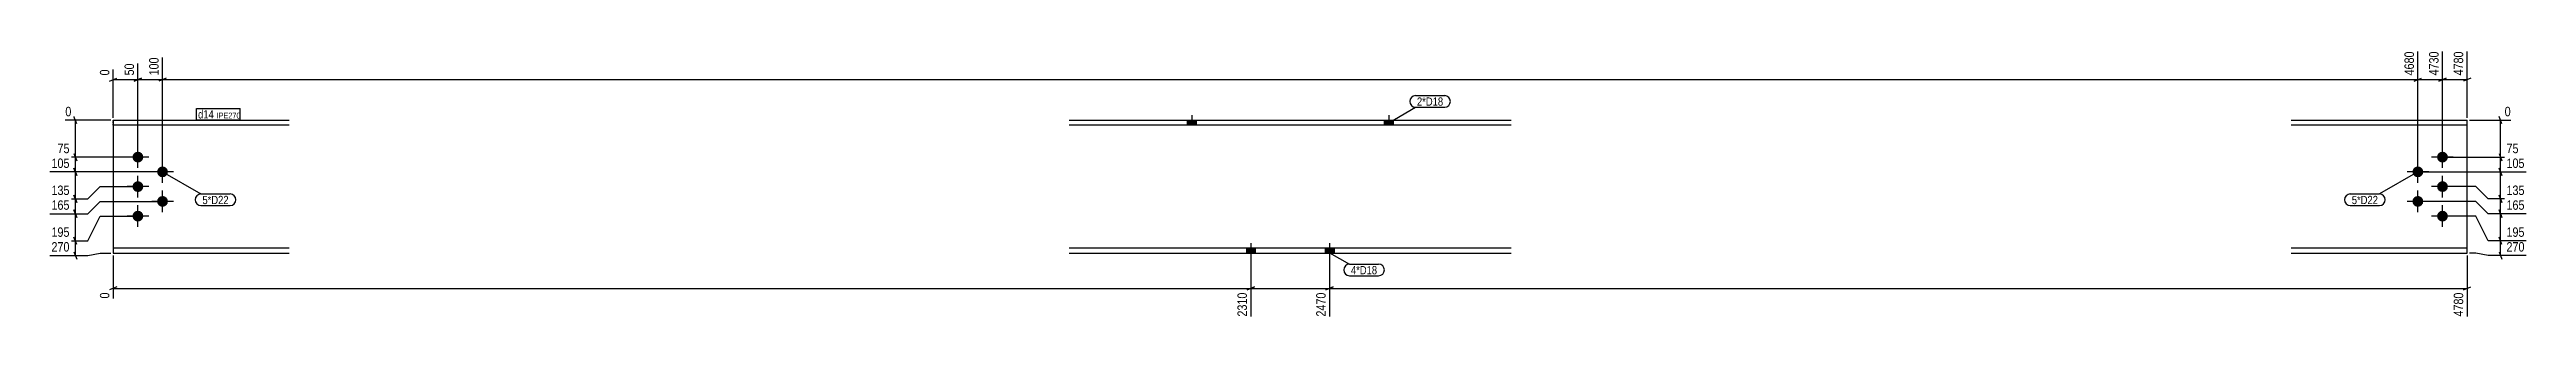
# Model space of a CAD drawing. Header units: millimetres. Extents: x 15 to 16587, y 11 to 558.
# Drawn here: x 15 to 5045, y 11 to 558 of the extents above; entities that cross this region are included whole.
import ezdxf

# ---------------------------------------------------------------- set-up
doc = ezdxf.new("R2010")
doc.units = ezdxf.units.MM
doc.linetypes.add('DXK_LINE_DOT2', pattern=[3.9198, 1.9599, -1.9599])
for name, color, linetype in [('MÅLSÆTNING', 7, 'Continuous'), ('STÅL', 7, 'Continuous'), ('TEKST', 7, 'Continuous')]:
    doc.layers.add(name, color=color, linetype=linetype)
doc.styles.add('Arial Narrow', font='ARIALN.TTF', dxfattribs={"height": 0.2})

msp = doc.modelspace()

# ---------------------------------------------------------------- hatches: boundary and pattern name
at = {"layer": 'STÅL', "linetype": 'Continuous'}
for points in [[(2325.1, 403.9), (2343.1, 403.9), (2343.1, 414.1), (2325.1, 414.1)], [(2725.1, 403.9), (2743.1, 403.9), (2743.1, 414.1), (2725.1, 414.1)], [(183.1, 339.1, -1), (205.1, 339.1, -1)], [(233.1, 309.1, -1), (255.1, 309.1, -1)], [(4813.1, 309.1, -1), (4835.1, 309.1, -1)], [(4863.1, 339.1, -1), (4885.1, 339.1, -1)], [(183.1, 279.1, -1), (205.1, 279.1, -1)], [(233.1, 249.1, -1), (255.1, 249.1, -1)], [(4813.1, 249.1, -1), (4835.1, 249.1, -1)], [(4863.1, 279.1, -1), (4885.1, 279.1, -1)], [(183.1, 219.1, -1), (205.1, 219.1, -1)], [(4863.1, 219.1, -1), (4885.1, 219.1, -1)], [(2463.1, 154.3), (2445.1, 154.3), (2445.1, 144.1), (2463.1, 144.1)], [(2463.1, 154.3), (2445.1, 154.3), (2445.1, 144.1), (2463.1, 144.1)], [(2623.1, 154.3), (2605.1, 154.3), (2605.1, 144.1), (2623.1, 144.1)], [(2623.1, 154.3), (2605.1, 154.3), (2605.1, 144.1), (2623.1, 144.1)]]:
    msp.add_hatch(color=3, dxfattribs=at).paths.add_polyline_path(points)

# ---------------------------------------------------------------- linework, layer by layer
at = {"layer": 'MÅLSÆTNING', "color": 7, "linetype": 'Continuous'}
for p, q in [((4824.1, 314.1), (4824.1, 553.8)), ((4874.1, 344.1), (4874.1, 553.8)), ((4924.1, 419.1), (4924.1, 553.8)), ((144.1, 419.1), (144.1, 517.3)), ((194.1, 344.1), (194.1, 529.5)), ((244.1, 314.1), (244.1, 541.7)), ((244.1, 314.1), (244.1, 541.7)), ((136.6, 493.6), (151.6, 499.6)), ((186.6, 493.6), (201.6, 499.6)), ((194.1, 496.6), (244.1, 496.6)), ((251.6, 499.6), (236.6, 493.6)), ((251.6, 499.6), (236.6, 493.6)), ((4816.6, 493.6), (4831.6, 499.6)), ((4866.6, 493.6), (4881.6, 499.6)), ((4874.1, 496.6), (4924.1, 496.6)), ((4931.6, 499.6), (4916.6, 493.6)), ((139.1, 414.1), (46.7, 414.1)), ((70.3, 406.6), (64.3, 421.6)), ((67.3, 339.1), (67.3, 414.1)), ((4929.1, 414.1), (5012.6, 414.1)), ((4994.9, 406.6), (4988.9, 421.6)), ((4991.9, 339.1), (4991.9, 414.1)), ((239.1, 309.1), (15, 309.1)), ((239.1, 309.1), (15, 309.1)), ((189.1, 339.1), (27.2, 339.1)), ((189.1, 339.1), (27.2, 339.1)), ((64.3, 346.6), (70.3, 331.6)), ((64.3, 346.6), (70.3, 331.6)), ((70.3, 301.6), (64.3, 316.6)), ((64.3, 316.6), (70.3, 301.6)), ((67.3, 309.1), (67.3, 339.1)), ((67.3, 254.1), (67.3, 309.1)), ((4829.1, 309.1), (5044.3, 309.1)), ((4829.1, 309.1), (5044.3, 309.1)), ((4879.1, 339.1), (5032.1, 339.1)), ((4879.1, 339.1), (5032.1, 339.1)), ((4988.9, 346.6), (4994.9, 331.6)), ((4988.9, 346.6), (4994.9, 331.6)), ((4994.9, 301.6), (4988.9, 316.6)), ((4988.9, 316.6), (4994.9, 301.6)), ((4991.9, 309.1), (4991.9, 339.1)), ((4991.9, 254.1), (4991.9, 309.1)), ((15, 254.1), (92.3, 254.1)), ((15, 254.1), (92.3, 254.1)), ((70.3, 246.6), (64.3, 261.6)), ((64.3, 261.6), (70.3, 246.6)), ((67.3, 224.1), (67.3, 254.1)), ((92.3, 254.1), (117.3, 279.1)), ((92.3, 254.1), (117.3, 279.1)), ((117.3, 279.1), (189.1, 279.1)), ((117.3, 279.1), (189.1, 279.1)), ((4941.9, 279.1), (4879.1, 279.1)), ((4941.9, 279.1), (4879.1, 279.1)), ((4966.9, 254.1), (4941.9, 279.1)), ((4966.9, 254.1), (4941.9, 279.1)), ((5044.3, 254.1), (4966.9, 254.1)), ((5044.3, 254.1), (4966.9, 254.1)), ((4994.9, 246.6), (4988.9, 261.6)), ((4988.9, 261.6), (4994.9, 246.6)), ((15, 224.1), (92.3, 224.1)), ((15, 224.1), (92.3, 224.1)), ((70.3, 216.6), (64.3, 231.6)), ((64.3, 231.6), (70.3, 216.6)), ((67.3, 169.1), (67.3, 224.1)), ((92.3, 224.1), (117.3, 249.1)), ((92.3, 224.1), (117.3, 249.1)), ((92.3, 169.1), (117.3, 219.1)), ((92.3, 169.1), (117.3, 219.1)), ((117.3, 249.1), (239.1, 249.1)), ((117.3, 249.1), (239.1, 249.1)), ((117.3, 219.1), (189.1, 219.1)), ((117.3, 219.1), (189.1, 219.1)), ((4941.9, 249.1), (4829.1, 249.1)), ((4941.9, 249.1), (4829.1, 249.1)), ((4941.9, 219.1), (4879.1, 219.1)), ((4941.9, 219.1), (4879.1, 219.1)), ((4966.9, 224.1), (4941.9, 249.1)), ((4966.9, 224.1), (4941.9, 249.1)), ((4966.9, 169.1), (4941.9, 219.1)), ((4966.9, 169.1), (4941.9, 219.1)), ((15, 169.1), (92.3, 169.1)), ((15, 169.1), (92.3, 169.1)), ((70.3, 161.6), (64.3, 176.6)), ((70.3, 161.6), (64.3, 176.6)), ((67.3, 139.1), (67.3, 169.1)), ((5044.3, 169.1), (4966.9, 169.1)), ((4994.9, 161.6), (4988.9, 176.6)), ((4991.9, 139.1), (4991.9, 169.1)), ((15, 139.1), (92.3, 139.1)), ((64.3, 146.6), (70.3, 131.6)), ((92.3, 139.1), (117.3, 144.1)), ((117.3, 144.1), (139.1, 144.1)), ((144.1, 139.1), (144.1, 51.6)), ((2454.1, 111.7), (2454.1, 15)), ((2614.1, 111.7), (2614.1, 15)), ((2614.1, 111.7), (2614.1, 15)), ((4924.1, 139.1), (4924.1, 15)), ((4941.9, 144.1), (4929.1, 144.1)), ((4966.9, 139.1), (4941.9, 144.1)), ((5044.3, 139.1), (4966.9, 139.1)), ((4988.9, 146.6), (4994.9, 131.6)), ((151.6, 75.3), (136.6, 69.3)), ((144.1, 72.3), (2454.1, 72.3)), ((2446.6, 69.3), (2461.6, 75.3)), ((2621.6, 75.3), (2606.6, 69.3)), ((2606.6, 69.3), (2621.6, 75.3)), ((2614.1, 72.3), (4924.1, 72.3)), ((4916.6, 69.3), (4931.6, 75.3))]:
    msp.add_line(p, q, dxfattribs=at)
at = {"layer": 'STÅL', "color": 2, "linetype": 'Continuous'}
for p, q in [((144.1, 414.1), (144.1, 403.9)), ((144.1, 414.1), (501.5, 414.1)), ((144.1, 403.9), (144.1, 144.1)), ((501.5, 403.9), (144.1, 403.9)), ((2085.1, 414.1), (2982.7, 414.1)), ((2982.7, 403.9), (2085.1, 403.9)), ((4566.8, 414.1), (4924.1, 414.1)), ((4924.1, 403.9), (4566.8, 403.9)), ((4924.1, 144.1), (4924.1, 414.1)), ((501.5, 154.3), (144.1, 154.3)), ((2982.7, 154.3), (2085.1, 154.3)), ((4924.1, 154.3), (4566.8, 154.3)), ((144.1, 144.1), (501.5, 144.1)), ((2085.1, 144.1), (2982.7, 144.1)), ((4566.8, 144.1), (4924.1, 144.1))]:
    msp.add_line(p, q, dxfattribs=at)
at = {"layer": 'STÅL', "color": 7, "linetype": 'DXK_LINE_DOT2'}
msp.add_line((144.1, 403.9), (144.1, 414.1), dxfattribs=at)
at = {"layer": 'STÅL', "color": 3, "linetype": 'Continuous'}
for p, q in [((2325.1, 414.1), (2325.1, 403.9)), ((2334.1, 424.1), (2334.1, 403.9)), ((2343.1, 414.1), (2343.1, 403.9)), ((2725.1, 414.1), (2725.1, 403.9)), ((2734.1, 424.1), (2734.1, 403.9)), ((2743.1, 414.1), (2743.1, 403.9)), ((194.1, 317.1), (194.1, 361.1)), ((4874.1, 317.1), (4874.1, 361.1)), ((216.1, 339.1), (172.1, 339.1)), ((266.1, 309.1), (222.1, 309.1)), ((244.1, 287.1), (244.1, 331.1)), ((4846.1, 309.1), (4802.1, 309.1)), ((4824.1, 287.1), (4824.1, 331.1)), ((4896.1, 339.1), (4852.1, 339.1)), ((216.1, 279.1), (172.1, 279.1)), ((194.1, 257.1), (194.1, 301.1)), ((244.1, 227.1), (244.1, 271.1)), ((4824.1, 227.1), (4824.1, 271.1)), ((4896.1, 279.1), (4852.1, 279.1)), ((4874.1, 257.1), (4874.1, 301.1)), ((216.1, 219.1), (172.1, 219.1)), ((194.1, 197.1), (194.1, 241.1)), ((266.1, 249.1), (222.1, 249.1)), ((4846.1, 249.1), (4802.1, 249.1)), ((4896.1, 219.1), (4852.1, 219.1)), ((4874.1, 197.1), (4874.1, 241.1)), ((2445.1, 154.3), (2445.1, 144.1)), ((2445.1, 154.3), (2445.1, 144.1)), ((2454.1, 164.3), (2454.1, 99.3)), ((2454.1, 164.3), (2454.1, 99.3)), ((2463.1, 154.3), (2463.1, 144.1)), ((2463.1, 154.3), (2463.1, 144.1)), ((2605.1, 154.3), (2605.1, 144.1)), ((2605.1, 154.3), (2605.1, 144.1)), ((2614.1, 164.3), (2614.1, 99.3)), ((2614.1, 164.3), (2614.1, 99.3)), ((2623.1, 154.3), (2623.1, 144.1)), ((2623.1, 154.3), (2623.1, 144.1))]:
    msp.add_line(p, q, dxfattribs=at)

# ---------------------------------------------------------------- wipeouts: each hides what was drawn before it
at = {"color": 0}
for points in [[(2844.8, 443.6), (2844.8, 461.1), (2791.5, 461.1), (2791.5, 443.6)], [(378.4, 243.6), (378.4, 261.1), (325.1, 261.1), (325.1, 243.6)], [(4743.2, 243.6), (4743.2, 261.1), (4689.9, 261.1), (4689.9, 243.6)], [(2710.7, 100.9), (2710.7, 118.4), (2657.4, 118.4), (2657.4, 100.9)]]:
    msp.add_wipeout(points, dxfattribs=at).dxf.layer = 'TEKST'

# ---------------------------------------------------------------- next in the draw order: wipeouts: each hides what was drawn before it
at = {"color": 0, "linetype": 'Continuous'}
for points in [[(4920.1, 557.8), (4892.1, 557.8), (4892.1, 501.1), (4920.1, 501.1)], [(62.8, 418.1), (62.8, 446.1), (42.7, 446.1), (42.7, 418.1)], [(5016.6, 418.1), (5016.6, 446.1), (4996.4, 446.1), (4996.4, 418.1)], [(59.2, 343.1), (59.2, 371.1), (26.8, 371.1), (26.8, 343.1)], [(5032.5, 343.1), (5032.5, 371.1), (5000.1, 371.1), (5000.1, 343.1)], [(59.2, 258.1), (59.2, 286.1), (14.6, 286.1), (14.6, 258.1)], [(59.2, 173.1), (59.2, 201.1), (14.6, 201.1), (14.6, 173.1)], [(5044.7, 173.1), (5044.7, 201.1), (5000.1, 201.1), (5000.1, 173.1)], [(140.1, 67.7), (112.1, 67.7), (112.1, 47.6), (140.1, 47.6)], [(2450.1, 67.7), (2422.1, 67.7), (2422.1, 11), (2450.1, 11)], [(4920.1, 67.7), (4892.1, 67.7), (4892.1, 11), (4920.1, 11)]]:
    msp.add_wipeout(points, dxfattribs=at).dxf.layer = 'MÅLSÆTNING'
at = {"color": 0}
for points in [[(2844.8, 443.6), (2844.8, 461.1), (2791.5, 461.1), (2791.5, 443.6)], [(348.3, 417.6), (348.3, 435.1), (316.3, 435.1), (316.3, 417.6)], [(378.4, 243.6), (378.4, 261.1), (325.1, 261.1), (325.1, 243.6)], [(4743.2, 243.6), (4743.2, 261.1), (4689.9, 261.1), (4689.9, 243.6)], [(2710.7, 100.9), (2710.7, 118.4), (2657.4, 118.4), (2657.4, 100.9)]]:
    msp.add_wipeout(points, dxfattribs=at).dxf.layer = 'TEKST'

# ---------------------------------------------------------------- next in the draw order: linework, layer by layer
at = {"layer": 'MÅLSÆTNING', "color": 7, "linetype": 'Continuous'}
for p, q in [((4874.1, 344.1), (4874.1, 553.8)), ((4824.1, 496.6), (4874.1, 496.6)), ((4881.6, 499.6), (4866.6, 493.6)), ((4991.9, 224.1), (4991.9, 254.1)), ((5044.3, 224.1), (4966.9, 224.1)), ((5044.3, 224.1), (4966.9, 224.1)), ((4994.9, 216.6), (4988.9, 231.6)), ((4988.9, 231.6), (4994.9, 216.6)), ((2454.1, 111.7), (2454.1, 15)), ((2461.6, 75.3), (2446.6, 69.3)), ((2454.1, 72.3), (2614.1, 72.3))]:
    msp.add_line(p, q, dxfattribs=at)
at = {"layer": 'TEKST', "color": 7, "linetype": 'Continuous'}
for p, q in [((2788.5, 464.1), (2847.8, 464.1)), ((2734.1, 409), (2788.5, 440.6)), ((2788.5, 440.6), (2847.8, 440.6)), ((244.1, 309.1), (322.1, 264.1)), ((4824.1, 309.1), (4746.2, 264.1)), ((322.1, 264.1), (381.4, 264.1)), ((4686.9, 264.1), (4746.2, 264.1)), ((322.1, 240.6), (381.4, 240.6)), ((4686.9, 240.6), (4746.2, 240.6)), ((2614.1, 144.2), (2654.4, 121.4)), ((2654.4, 121.4), (2713.7, 121.4)), ((2654.4, 97.9), (2713.7, 97.9))]:
    msp.add_line(p, q, dxfattribs=at)
for centre, start, end in [((2788.5, 452.3), 90, 270), ((2847.8, 452.3), 270, 90), ((322.1, 252.4), 90, 270), ((381.4, 252.4), 270, 90), ((4686.9, 252.4), 90, 270), ((4746.2, 252.4), 270, 90), ((2654.4, 109.7), 90, 270), ((2713.7, 109.7), 270, 90)]:
    msp.add_arc(centre, 11.7, start, end, dxfattribs=at)

# ---------------------------------------------------------------- next in the draw order: texts
at = {"layer": 'MÅLSÆTNING', "color": 3, "linetype": 'Continuous', "style": 'Arial Narrow'}
for s, height, p in [('4780', 19.09, (4916.1, 505.1)), ('0', 19.1, (136.1, 51.6)), ('2310', 19.09, (2446.1, 15)), ('4780', 19.09, (4916.1, 15))]:
    msp.add_text(s, height=height, rotation=90.0002, dxfattribs=at).set_placement(p)
for s, height, p in [('0', 19.1, (46.7, 422.1)), ('0', 19.1, (5000.4, 422.1)), ('75', 19.09, (30.8, 347.1)), ('75', 19.09, (5004.1, 347.1)), ('135', 19.09, (18.6, 262.1))]:
    msp.add_text(s, height=height, dxfattribs=at).set_placement(p)
at = {"layer": 'TEKST', "color": 3, "style": 'Arial Narrow'}
for s, p in [('2*D18', (2791.5, 443.6)), ('5*D22', (325.1, 243.6)), ('5*D22', (4689.9, 243.6)), ('4*D18', (2657.4, 100.9))]:
    msp.add_text(s, height=16.7, dxfattribs=at).set_placement(p)

# ---------------------------------------------------------------- next in the draw order: wipeouts: each hides what was drawn before it
at = {"color": 0, "linetype": 'Continuous'}
for points in [[(59.2, 143.1), (59.2, 171.1), (14.6, 171.1), (14.6, 143.1)], [(5044.7, 143.1), (5044.7, 171.1), (5000.1, 171.1), (5000.1, 143.1)]]:
    msp.add_wipeout(points, dxfattribs=at).dxf.layer = 'MÅLSÆTNING'
at = {"color": 0}
msp.add_wipeout([(348.3, 417.6), (348.3, 435.1), (316.3, 435.1), (316.3, 417.6)], dxfattribs=at).dxf.layer = 'TEKST'

# ---------------------------------------------------------------- next in the draw order: linework, layer by layer
at = {"layer": 'MÅLSÆTNING', "color": 7, "linetype": 'Continuous'}
for p, q in [((4991.9, 169.1), (4991.9, 224.1)), ((5044.3, 169.1), (4966.9, 169.1)), ((4994.9, 161.6), (4988.9, 176.6))]:
    msp.add_line(p, q, dxfattribs=at)
at = {"layer": 'TEKST', "color": 7, "linetype": 'Continuous'}
msp.add_line((313.3, 414.6), (313.3, 438.1), dxfattribs=at)

# ---------------------------------------------------------------- next in the draw order: texts
at = {"layer": 'MÅLSÆTNING', "color": 3, "linetype": 'Continuous', "style": 'Arial Narrow'}
for s, p in [('270', (18.6, 147.1)), ('195', (18.6, 177.1)), ('270', (5004.1, 147.1)), ('195', (5004.1, 177.1))]:
    msp.add_text(s, height=19.09, dxfattribs=at).set_placement(p)

# ---------------------------------------------------------------- next in the draw order: wipeouts: each hides what was drawn before it
at = {"color": 0, "linetype": 'Continuous'}
for points in [[(4870.1, 557.8), (4842.1, 557.8), (4842.1, 501.1), (4870.1, 501.1)], [(59.2, 313.1), (59.2, 341.1), (14.6, 341.1), (14.6, 313.1)], [(5044.7, 313.1), (5044.7, 341.1), (5000.1, 341.1), (5000.1, 313.1)], [(59.2, 228.1), (59.2, 256.1), (14.6, 256.1), (14.6, 228.1)], [(5044.7, 258.1), (5044.7, 286.1), (5000.1, 286.1), (5000.1, 258.1)], [(2610.1, 67.7), (2582.1, 67.7), (2582.1, 11), (2610.1, 11)]]:
    msp.add_wipeout(points, dxfattribs=at).dxf.layer = 'MÅLSÆTNING'
at = {"color": 0}
msp.add_wipeout([(398.5, 417.6), (398.5, 430.1), (353.6, 430.1), (353.6, 417.6)], dxfattribs=at).dxf.layer = 'TEKST'

# ---------------------------------------------------------------- next in the draw order: linework, layer by layer
at = {"layer": 'MÅLSÆTNING', "color": 7, "linetype": 'Continuous'}
for p, q in [((4824.1, 314.1), (4824.1, 553.8)), ((244.1, 496.6), (4824.1, 496.6)), ((4816.6, 493.6), (4831.6, 499.6))]:
    msp.add_line(p, q, dxfattribs=at)

# ---------------------------------------------------------------- next in the draw order: texts
at = {"layer": 'MÅLSÆTNING', "color": 3, "linetype": 'Continuous', "style": 'Arial Narrow'}
for s, p in [('4730', (4866.1, 505.1)), ('2470', (2606.1, 15))]:
    msp.add_text(s, height=19.09, rotation=90.0002, dxfattribs=at).set_placement(p)
for s, p in [('105', (18.6, 317.1)), ('105', (5004.1, 317.1)), ('135', (5004.1, 262.1)), ('165', (18.6, 232.1))]:
    msp.add_text(s, height=19.09, dxfattribs=at).set_placement(p)

# ---------------------------------------------------------------- next in the draw order: wipeouts: each hides what was drawn before it
at = {"color": 0}
msp.add_wipeout([(398.5, 417.6), (398.5, 430.1), (353.6, 430.1), (353.6, 417.6)], dxfattribs=at).dxf.layer = 'TEKST'

# ---------------------------------------------------------------- next in the draw order: linework, layer by layer
at = {"layer": 'TEKST', "color": 7, "linetype": 'Continuous'}
for p, q in [((313.3, 438.1), (401.5, 438.1)), ((313.3, 414.6), (401.5, 414.6)), ((401.5, 414.6), (401.5, 438.1))]:
    msp.add_line(p, q, dxfattribs=at)

# ---------------------------------------------------------------- next in the draw order: texts
at = {"layer": 'TEKST', "color": 3, "style": 'Arial Narrow'}
for s, height, p in [('d14', 16.7, (316.3, 417.6)), ('IPE270', 11.93, (353.6, 417.6))]:
    msp.add_text(s, height=height, dxfattribs=at).set_placement(p)

# ---------------------------------------------------------------- next in the draw order: wipeouts: each hides what was drawn before it
at = {"color": 0, "linetype": 'Continuous'}
for points in [[(4820.1, 557.8), (4792.1, 557.8), (4792.1, 501.1), (4820.1, 501.1)], [(240.1, 545.7), (212.1, 545.7), (212.1, 501.1), (240.1, 501.1)], [(5044.7, 228.1), (5044.7, 256.1), (5000.1, 256.1), (5000.1, 228.1)]]:
    msp.add_wipeout(points, dxfattribs=at).dxf.layer = 'MÅLSÆTNING'

# ---------------------------------------------------------------- next in the draw order: linework, layer by layer
at = {"layer": 'MÅLSÆTNING', "color": 7, "linetype": 'Continuous'}
for p, q in [((194.1, 344.1), (194.1, 529.5)), ((144.1, 496.6), (194.1, 496.6)), ((201.6, 499.6), (186.6, 493.6))]:
    msp.add_line(p, q, dxfattribs=at)

# ---------------------------------------------------------------- next in the draw order: texts
at = {"layer": 'MÅLSÆTNING', "color": 3, "linetype": 'Continuous', "style": 'Arial Narrow'}
for s, p in [('100', (236.1, 505.1)), ('4680', (4816.1, 505.1))]:
    msp.add_text(s, height=19.09, rotation=90.0002, dxfattribs=at).set_placement(p)
msp.add_text('165', height=19.09, dxfattribs=at).set_placement((5004.1, 232.1))

# ---------------------------------------------------------------- next in the draw order: wipeouts: each hides what was drawn before it
at = {"color": 0, "linetype": 'Continuous'}
msp.add_wipeout([(190.1, 533.5), (162.1, 533.5), (162.1, 501.1), (190.1, 501.1)], dxfattribs=at).dxf.layer = 'MÅLSÆTNING'

# ---------------------------------------------------------------- next in the draw order: texts
at = {"layer": 'MÅLSÆTNING', "color": 3, "linetype": 'Continuous', "style": 'Arial Narrow'}
msp.add_text('50', height=19.09, rotation=90.0002, dxfattribs=at).set_placement((186.1, 505.1))

# ---------------------------------------------------------------- next in the draw order: wipeouts: each hides what was drawn before it
at = {"color": 0, "linetype": 'Continuous'}
msp.add_wipeout([(140.1, 521.3), (112.1, 521.3), (112.1, 501.1), (140.1, 501.1)], dxfattribs=at).dxf.layer = 'MÅLSÆTNING'

# ---------------------------------------------------------------- next in the draw order: texts
at = {"layer": 'MÅLSÆTNING', "color": 3, "linetype": 'Continuous', "style": 'Arial Narrow'}
msp.add_text('0', height=19.1, rotation=90.0002, dxfattribs=at).set_placement((136.1, 505.1))

doc.saveas('drawing.dxf')
